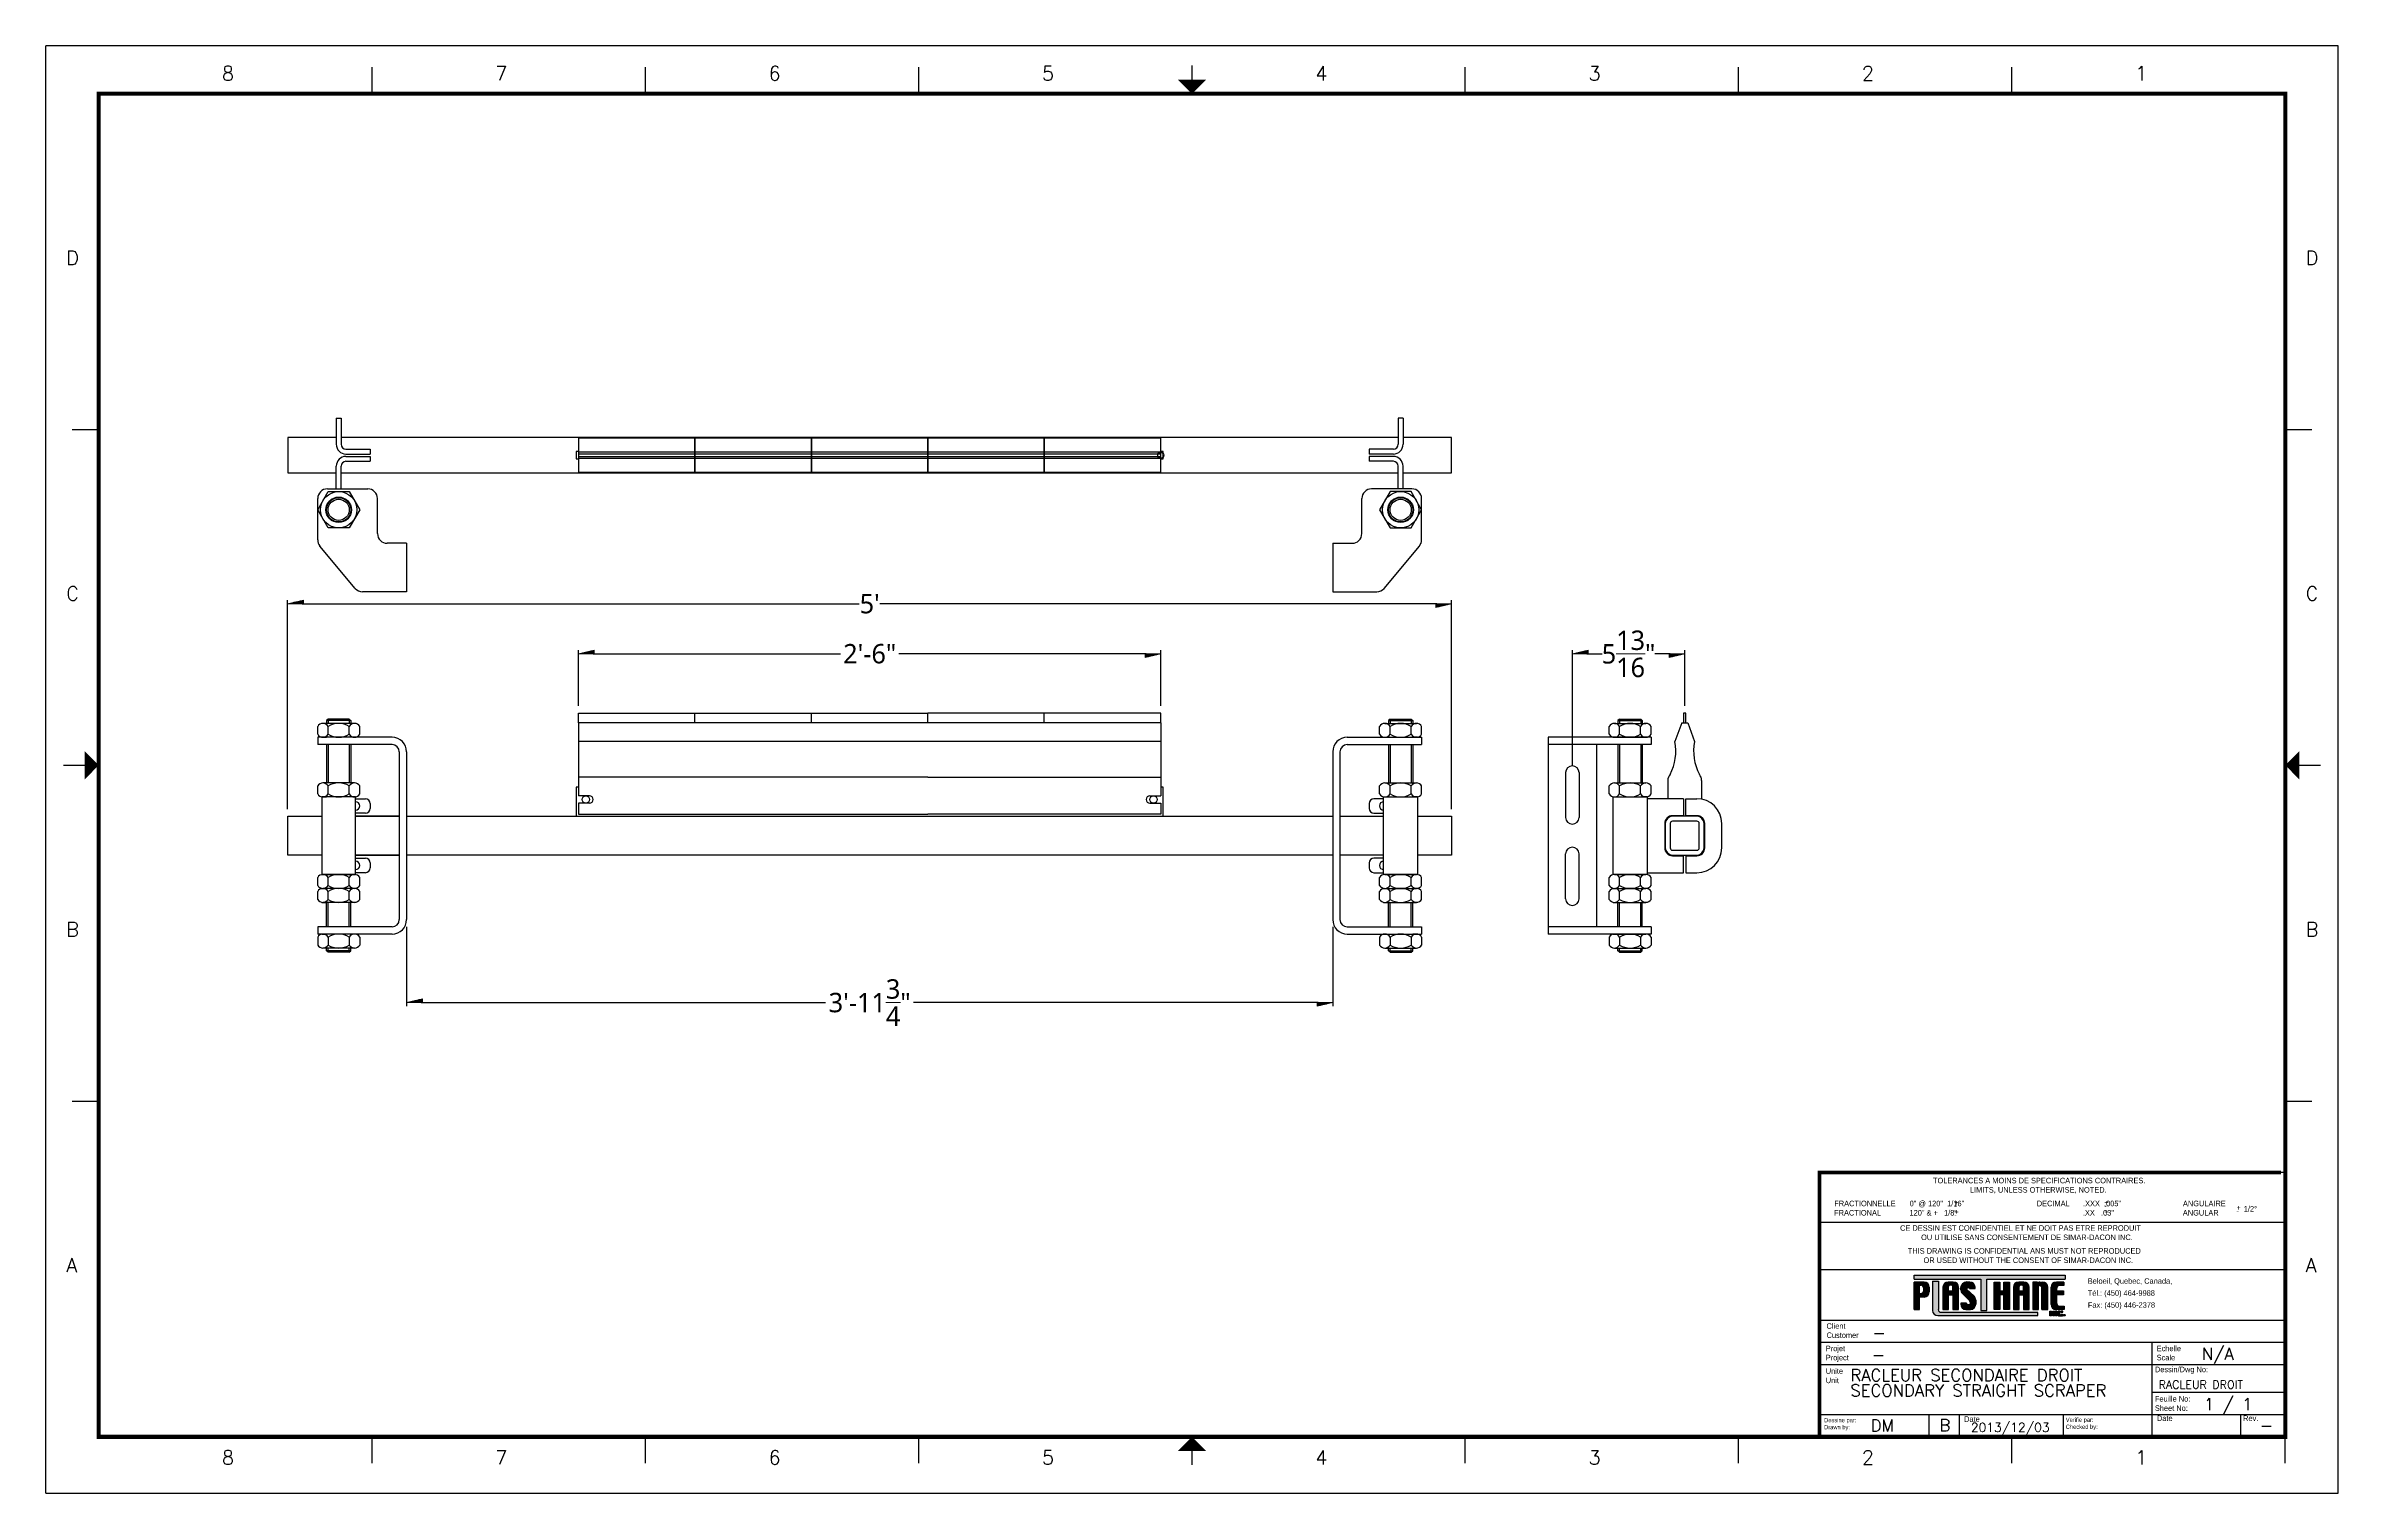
# Paper-space layout 'Layout1' of a CAD drawing. Extents: x 0 to 17, y 0 to 10.7.
# The model-space entities are those that its viewports show. They can reach past a viewport. Long polylines and large blocks are cut down to what shows.
import ezdxf

# ---------------------------------------------------------------- set-up
doc = ezdxf.new("R2010")
doc.units = 0
doc.header["$LTSCALE"] = 0.5
doc.header["$MEASUREMENT"] = 0
doc.linetypes.add('HIDDEN', pattern=[0.375, 0.25, -0.125])
doc.linetypes.add('HIDDEN2', pattern=[0.1875, 0.125, -0.0625])
doc.layers.get('0').update_dxf_attribs({"linetype": 'CONTINUOUS'})
doc.layers.get('DEFPOINTS').update_dxf_attribs({"linetype": 'CONTINUOUS'})
doc.layers.add('AM_5', color=3, linetype='CONTINUOUS', lineweight=15)
doc.layers.add('CARTOUCHE', color=2, linetype='CONTINUOUS')
doc.layers.add('VUES', color=7, linetype='CONTINUOUS')
doc.layers.get('VUES').off()
doc.styles.add('CARTOUCHE', font='ROMANS.SHX', dxfattribs={"height": 0.1})
doc.styles.add('CARTOUCHE_2', font='ROMANS.SHX', dxfattribs={"height": 0.075})
doc.styles.add('pamphlet', font='segoeui.ttf', dxfattribs={"height": 1})
doc.styles.add('ROMANS', font='romans.shx')
doc.styles.add('STD1_1', font='stylu.ttf', dxfattribs={"height": 1})
doc.dimstyles.new('PAMPHLET$0', dxfattribs={"dimtxt": 1, "dimasz": 1.5, "dimexe": 0.1875, "dimexo": 0.375, "dimgap": 0.09375, "dimtad": 0, "dimtih": 1, "dimtoh": 1, "dimdec": 4, "dimzin": 0, "dimdsep": 46, "dimlunit": 4, "dimtxsty": 'pamphlet', "dimblk1": 'BFL', "dimblk2": 'BFL', "dimsah": 1, "dimcen": -0.09375, "dimadec": 0, "dimazin": 0, "dimtfac": 1, "dimtdec": 4, "dimtofl": 0, "dimtmove": 0, "dimatfit": 1, "dimldrblk": 'BFL', "dimfxl": 0, "dimtolj": 1, "dimtzin": 0, "dimarcsym": 0})

# ---------------------------------------------------------------- blocks, each defined once
blk = doc.blocks.new('CADRE_FORMAT_B')
at = {"layer": 'CARTOUCHE'}
for p, q in [((0, 0), (0, 10.735)), ((17, 10.735), (0, 10.735)), ((17, 0), (17, 10.735)), ((2.419, 10.38), (2.419, 10.576)), ((4.446, 10.38), (4.446, 10.576)), ((6.473, 10.38), (6.473, 10.576)), ((8.5, 10.38), (8.5, 10.576)), ((8.5, 10.38), (8.5, 10.576)), ((10.527, 10.38), (10.527, 10.576)), ((12.554, 10.38), (12.554, 10.576)), ((14.581, 10.38), (14.581, 10.576)), ((0.196, 7.889), (0.392, 7.889)), ((16.608, 7.889), (16.804, 7.889)), ((0.131, 5.399), (0.392, 5.399)), ((0.196, 5.399), (0.392, 5.399)), ((16.608, 5.399), (16.869, 5.399)), ((16.608, 5.399), (16.804, 5.399)), ((0.196, 2.908), (0.392, 2.908)), ((16.608, 2.908), (16.804, 2.908)), ((2.419, 0.222), (2.419, 0.418)), ((4.446, 0.222), (4.446, 0.418)), ((6.473, 0.222), (6.473, 0.418)), ((8.5, 0.222), (8.5, 0.418)), ((8.5, 0.222), (8.5, 0.418)), ((10.527, 0.222), (10.527, 0.418)), ((12.554, 0.222), (12.554, 0.418)), ((14.581, 0.222), (14.581, 0.418)), ((16.608, 0.222), (16.608, 0.418)), ((0, 0), (17, 0))]:
    blk.add_line(p, q, dxfattribs=at)
at = {"layer": 'CARTOUCHE', "const_width": 0.0105}
for points in [[(8.5, 10.589), (8.5, 10.484)], [(0.183, 5.399), (0.288, 5.399)], [(16.681, 5.43), (16.681, 5.43)], [(8.5, 0.209), (8.5, 0.313)]]:
    blk.add_lwpolyline(points, dxfattribs=at)
at = {"layer": 'CARTOUCHE', "const_width": 0.0312}
blk.add_lwpolyline([(16.608, 10.38), (0.392, 10.38), (0.392, 0.418), (16.608, 0.418)], close=True, dxfattribs=at)
at = {"layer": 'CARTOUCHE'}
for points in [[(8.395, 10.484), (8.605, 10.484), (8.5, 10.38)], [(0.288, 5.294), (0.288, 5.503), (0.392, 5.399)], [(16.712, 5.294), (16.712, 5.503), (16.608, 5.399)], [(8.395, 0.313), (8.605, 0.313), (8.5, 0.418)]]:
    blk.add_solid(points, dxfattribs=at)
at = {"layer": 'CARTOUCHE', "style": 'ROMANS'}
for s, p in [('8', (1.306, 10.478)), ('7', (3.333, 10.478)), ('6', (5.36, 10.478)), ('5', (7.387, 10.478)), ('4', (9.414, 10.478)), ('3', (11.441, 10.478)), ('2', (13.468, 10.478)), ('1', (15.495, 10.478)), ('D', (0.151, 9.11)), ('D', (16.759, 9.11)), ('C', (0.151, 6.62)), ('C', (16.759, 6.62)), ('B', (0.151, 4.129)), ('B', (16.759, 4.129)), ('A', (0.151, 1.639)), ('A', (16.759, 1.639)), ('8', (1.306, 0.212)), ('7', (3.333, 0.212)), ('6', (5.36, 0.212)), ('5', (7.387, 0.212)), ('4', (9.414, 0.212)), ('3', (11.441, 0.212)), ('2', (13.468, 0.212)), ('1', (15.495, 0.212))]:
    blk.add_text(s, height=0.105, dxfattribs=at).set_placement(p)
blk = doc.blocks.new('DESCRIPTIONDELACARTOUCHEFORMATB')
at = {"layer": 'CARTOUCHE'}
for tag, p, height, style in [('CLIENT', (-2.075, 0.195), 0.0891, 'CARTOUCHE'), ('PROJET', (-2.08, 0.03), 0.0891, 'CARTOUCHE'), ('ÉCHELLE', (0.368, 0.035), 0.0891, 'CARTOUCHE'), ('DESCRIPTION1', (-2.238, -0.122), 0.0891, 'CARTOUCHE'), ('DESCRIPTION2', (-2.238, -0.236), 0.0891, 'CARTOUCHE'), ('#DESSIN', (0.048, -0.178), 0.0891, 'CARTOUCHE'), ('DESCRIPTION3', (-2.237, -0.349), 0.0891, 'CARTOUCHE'), ('#FEUILLE', (0.384, -0.338), 0.0891, 'CARTOUCHE'), ('DESSINÉ', (-2.088, -0.496), 0.0891, 'CARTOUCHE'), ('FORMAT', (-1.578, -0.494), 0.0891, 'CARTOUCHE'), ('DATECONCEPTION', (-1.345, -0.498), 0.0668, 'CARTOUCHE_2'), ('VÉRIFIÉ_PAR', (-0.305, -0.493), 0.0891, 'CARTOUCHE'), ('DATEVÉRIFICATION', (0.193, -0.493), 0.0891, 'CARTOUCHE'), ('RÉVISION', (0.798, -0.493), 0.0891, 'CARTOUCHE')]:
    blk.add_attdef(tag, p, '', height=height, dxfattribs=dict(at, style=style))
blk = doc.blocks.new('BFL')
for p, q in [((0, 0), (-1.08, -0.25)), ((0, 0), (-1.08, 0)), ((-1.08, 0), (-1.08, -0.25)), ((-0.14, -0.03), (-1.08, -0.03)), ((-0.28, -0.07), (-1.08, -0.06)), ((-0.42, -0.1), (-1.08, -0.1)), ((-0.57, -0.13), (-1.08, -0.13)), ((-0.71, -0.16), (-1.08, -0.16)), ((-0.85, -0.2), (-1.08, -0.2)), ((-0.99, -0.23), (-1.08, -0.23))]:
    blk.add_line(p, q)
blk = doc.blocks.new('*D8')
at = {"layer": 'AM_5', "color": 0, "lineweight": -2, "ltscale": 0.75, "transparency": 16777216}
for p, q in [((218.31, 94.44), (218.31, 100.37)), ((219.06, 100.18), (219.84, 100.18)), ((223.35, 100.18), (222.56, 100.18)), ((224.1, 97.5), (224.1, 100.37))]:
    blk.add_line(p, q, dxfattribs=at)
at = {"layer": 'DEFPOINTS', "color": 0, "ltscale": 0.75, "transparency": 16777216}
for p in [(224.1, 100.18), (224.1, 97.12), (218.31, 94.06)]:
    blk.add_point(p, dxfattribs=at)
at = {"layer": 'AM_5', "color": 0, "lineweight": -2, "ltscale": 0.75, "transparency": 16777216, "xscale": 0.75, "yscale": 0.75, "zscale": 0.75, "rotation": 180}
blk.add_blockref('BFL', (218.31, 100.18), dxfattribs=at)
at = {"layer": 'AM_5', "color": 0, "lineweight": -2, "ltscale": 0.75, "transparency": 16777216, "xscale": 0.75, "yscale": 0.75, "zscale": 0.75}
blk.add_blockref('BFL', (224.1, 100.18), dxfattribs=at)
at = {"layer": 'AM_5', "color": 0, "ltscale": 0.75, "transparency": 16777216, "insert": (221.2, 100.18), "char_height": 1, "attachment_point": 5, "style": 'pamphlet'}
blk.add_mtext('\\A1;5{\\H1.000000x;\\S13/16;}"', dxfattribs=at)
blk = doc.blocks.new('*D9')
at = {"layer": 'AM_5', "color": 0, "lineweight": -2, "ltscale": 0.75, "transparency": 16777216}
for p, q in [((167.1, 97.5), (167.1, 100.37)), ((167.85, 100.18), (180.59, 100.18)), ((196.35, 100.18), (183.61, 100.18)), ((197.1, 97.5), (197.1, 100.37))]:
    blk.add_line(p, q, dxfattribs=at)
at = {"layer": 'DEFPOINTS', "color": 0, "ltscale": 0.75, "transparency": 16777216}
for p in [(167.1, 100.18), (167.1, 97.12), (197.1, 97.12)]:
    blk.add_point(p, dxfattribs=at)
at = {"layer": 'AM_5', "color": 0, "lineweight": -2, "ltscale": 0.75, "transparency": 16777216, "xscale": 0.75, "yscale": 0.75, "zscale": 0.75, "rotation": 180}
blk.add_blockref('BFL', (167.1, 100.18), dxfattribs=at)
at = {"layer": 'AM_5', "color": 0, "lineweight": -2, "ltscale": 0.75, "transparency": 16777216, "xscale": 0.75, "yscale": 0.75, "zscale": 0.75}
blk.add_blockref('BFL', (197.1, 100.18), dxfattribs=at)
at = {"layer": 'AM_5', "color": 0, "ltscale": 0.75, "transparency": 16777216, "insert": (182.1, 100.18), "char_height": 1, "attachment_point": 5, "style": 'pamphlet'}
blk.add_mtext('\\A1;2\'-6"', dxfattribs=at)
blk = doc.blocks.new('*D10')
at = {"layer": 'AM_5', "color": 0, "lineweight": -2, "ltscale": 0.75, "transparency": 16777216}
for p, q in [((158.24, 86.11), (158.24, 82.03)), ((205.96, 86.11), (205.96, 82.03)), ((158.99, 82.21), (179.83, 82.21)), ((205.21, 82.21), (184.36, 82.21))]:
    blk.add_line(p, q, dxfattribs=at)
at = {"layer": 'DEFPOINTS', "color": 0, "ltscale": 0.75, "transparency": 16777216}
for p in [(158.24, 86.49), (205.96, 86.49), (205.96, 82.21)]:
    blk.add_point(p, dxfattribs=at)
at = {"layer": 'AM_5', "color": 0, "lineweight": -2, "ltscale": 0.75, "transparency": 16777216, "xscale": 0.75, "yscale": 0.75, "zscale": 0.75, "rotation": 180}
blk.add_blockref('BFL', (158.24, 82.21), dxfattribs=at)
at = {"layer": 'AM_5', "color": 0, "lineweight": -2, "ltscale": 0.75, "transparency": 16777216, "xscale": 0.75, "yscale": 0.75, "zscale": 0.75}
blk.add_blockref('BFL', (205.96, 82.21), dxfattribs=at)
at = {"layer": 'AM_5', "color": 0, "ltscale": 0.75, "transparency": 16777216, "insert": (182.1, 82.21), "char_height": 1, "attachment_point": 5, "style": 'pamphlet'}
blk.add_mtext('\\A1;3\'-11{\\H1.000000x;\\S3/4;}"', dxfattribs=at)
blk = doc.blocks.new('*D11')
at = {"layer": 'AM_5', "color": 0, "lineweight": -2, "ltscale": 0.75, "transparency": 16777216}
for p, q in [((152.11, 92.18), (152.11, 102.95)), ((152.86, 102.76), (181.56, 102.76)), ((211.33, 102.76), (182.63, 102.76)), ((212.08, 92.18), (212.08, 102.95))]:
    blk.add_line(p, q, dxfattribs=at)
at = {"layer": 'DEFPOINTS', "color": 0, "ltscale": 0.75, "transparency": 16777216}
for p in [(212.08, 102.76), (152.11, 91.81), (212.08, 91.81)]:
    blk.add_point(p, dxfattribs=at)
at = {"layer": 'AM_5', "color": 0, "lineweight": -2, "ltscale": 0.75, "transparency": 16777216, "xscale": 0.75, "yscale": 0.75, "zscale": 0.75, "rotation": 180}
blk.add_blockref('BFL', (152.11, 102.76), dxfattribs=at)
at = {"layer": 'AM_5', "color": 0, "lineweight": -2, "ltscale": 0.75, "transparency": 16777216, "xscale": 0.75, "yscale": 0.75, "zscale": 0.75}
blk.add_blockref('BFL', (212.08, 102.76), dxfattribs=at)
at = {"layer": 'AM_5', "color": 0, "ltscale": 0.75, "transparency": 16777216, "insert": (182.1, 102.76), "char_height": 1, "attachment_point": 5, "style": 'pamphlet'}
blk.add_mtext("\\A1;5'", dxfattribs=at)

msp = doc.modelspace()

# ---------------------------------------------------------------- linework, layer by layer
for p, q in [((154.61392, 112.32203), (154.86392, 112.32203)), ((154.61392, 112.32203), (154.61392, 110.97828)), ((154.86392, 112.32203), (154.86392, 110.97828)), ((209.58392, 112.32203), (209.33392, 112.32203)), ((209.33392, 112.32203), (209.33392, 110.97828)), ((209.58392, 112.32203), (209.58392, 110.97828)), ((152.11392, 111.32728), (152.11392, 109.50428)), ((154.61392, 111.32728), (152.11392, 111.32728)), ((209.33392, 111.32728), (154.86392, 111.32728)), ((173.09892, 111.29078), (167.09892, 111.29078)), ((167.09892, 111.29078), (167.09892, 109.54078)), ((173.09892, 109.54078), (173.09892, 111.29078)), ((179.09892, 111.29078), (173.09892, 111.29078)), ((173.09892, 111.29078), (173.09892, 109.54078)), ((179.09892, 109.54078), (179.09892, 111.29078)), ((185.09892, 111.29078), (179.09892, 111.29078)), ((179.09892, 111.29078), (179.09892, 109.54078)), ((185.09892, 109.54078), (185.09892, 111.29078)), ((191.09892, 111.29078), (185.09892, 111.29078)), ((185.09892, 111.29078), (185.09892, 109.54078)), ((197.09892, 111.29078), (191.09892, 111.29078)), ((191.09892, 111.29078), (191.09892, 109.54078)), ((191.09892, 109.54078), (191.09892, 111.29078)), ((197.09892, 109.54078), (197.09892, 111.29078)), ((212.08392, 111.32728), (209.58392, 111.32728)), ((212.08392, 109.50428), (212.08392, 111.32728)), ((154.61392, 108.68328), (154.61392, 109.85328)), ((154.86392, 108.68328), (154.86392, 109.85328)), ((155.11392, 110.72828), (156.36392, 110.72828)), ((155.11392, 110.47828), (156.36392, 110.47828)), ((155.11392, 110.35328), (156.36392, 110.35328)), ((155.11392, 110.10328), (156.36392, 110.10328)), ((156.36392, 110.72828), (156.36392, 110.47828)), ((156.36392, 110.35328), (156.36392, 110.10328)), ((166.97392, 110.60328), (166.97392, 110.22828)), ((167.09892, 110.60328), (166.97392, 110.60328)), ((166.97392, 110.22828), (167.09892, 110.22828)), ((197.22392, 110.60328), (197.09892, 110.60328)), ((197.09892, 110.22828), (197.22392, 110.22828)), ((197.22392, 110.22828), (197.22392, 110.60328)), ((209.08392, 110.72828), (207.83392, 110.72828)), ((207.83392, 110.72828), (207.83392, 110.47828)), ((209.08392, 110.47828), (207.83392, 110.47828)), ((209.08392, 110.35328), (207.83392, 110.35328)), ((207.83392, 110.35328), (207.83392, 110.10328)), ((209.08392, 110.10328), (207.83392, 110.10328)), ((209.33392, 108.68328), (209.33392, 109.85328)), ((209.58392, 108.68328), (209.58392, 109.85328)), ((152.11392, 109.50428), (154.61392, 109.50428)), ((154.15892, 108.68328), (156.23892, 108.68328)), ((154.86392, 109.50428), (209.33392, 109.50428)), ((167.09892, 109.54078), (173.09892, 109.54078)), ((173.09892, 109.54078), (179.09892, 109.54078)), ((179.09892, 109.54078), (185.09892, 109.54078)), ((185.09892, 109.54078), (191.09892, 109.54078)), ((191.09892, 109.54078), (197.09892, 109.54078)), ((210.03892, 108.68328), (207.95892, 108.68328)), ((209.58392, 109.50428), (212.08392, 109.50428)), ((153.65638, 107.60328), (154.19765, 108.54078)), ((154.19765, 106.66578), (153.65638, 107.60328)), ((153.65892, 106.05606), (153.65892, 108.18328)), ((154.19765, 108.54078), (155.28018, 108.54078)), ((155.28018, 108.54078), (155.82145, 107.60328)), ((155.82145, 107.60328), (155.28018, 106.66578)), ((156.73892, 106.37526), (156.73892, 108.18328)), ((207.45892, 106.37526), (207.45892, 108.18328)), ((208.91765, 108.54078), (208.37638, 107.60328)), ((208.37638, 107.60328), (208.91765, 106.66578)), ((210.00018, 108.54078), (208.91765, 108.54078)), ((210.54145, 107.60328), (210.00018, 108.54078)), ((210.00018, 106.66578), (210.54145, 107.60328)), ((210.53892, 106.05606), (210.53892, 108.18328)), ((155.28018, 106.66578), (154.19765, 106.66578)), ((208.91765, 106.66578), (210.00018, 106.66578)), ((155.58898, 103.55547), (153.77455, 105.73627)), ((158.23892, 105.87526), (157.23892, 105.87526)), ((158.23892, 105.87526), (158.23892, 103.37526)), ((205.95892, 105.87526), (205.95892, 103.37526)), ((205.95892, 105.87526), (206.95892, 105.87526)), ((208.60885, 103.55547), (210.42328, 105.73627)), ((158.23892, 103.37526), (155.97334, 103.37526)), ((205.95892, 103.37526), (208.22449, 103.37526)), ((167.09892, 97.12111), (173.09892, 97.12111)), ((167.09892, 96.62111), (167.09892, 97.12111)), ((173.09892, 96.62111), (173.09892, 97.12111)), ((173.09892, 97.12111), (179.09892, 97.12111)), ((173.09892, 96.62111), (173.09892, 97.12111)), ((179.09892, 96.62111), (179.09892, 97.12111)), ((179.09892, 97.12111), (185.09892, 97.12111)), ((179.09892, 96.62111), (179.09892, 97.12111)), ((185.09892, 96.62111), (185.09892, 97.12111)), ((191.09892, 97.12111), (185.09892, 97.12111)), ((185.09892, 96.62111), (185.09892, 97.12111)), ((191.09892, 96.62111), (191.09892, 97.12111)), ((191.09892, 96.62111), (191.09892, 97.12111)), ((197.09892, 97.12111), (191.09892, 97.12111)), ((197.09892, 96.62111), (197.09892, 97.12111)), ((224.15862, 97.12111), (224.03362, 97.12111)), ((224.03362, 97.12111), (224.03362, 96.62111)), ((224.15862, 96.62111), (224.15862, 97.12111)), ((153.65638, 96.03564), (153.65638, 96.44189)), ((157.48892, 95.87939), (153.65892, 95.87939)), ((153.65892, 95.87939), (153.65892, 95.50439)), ((153.86392, 95.87939), (154.11392, 95.87939)), ((155.55081, 96.59814), (153.92702, 96.59814)), ((155.55081, 95.87939), (153.92702, 95.87939)), ((154.19204, 96.81689), (154.11392, 96.73877)), ((154.11392, 96.73877), (154.11392, 96.59814)), ((155.36392, 96.73877), (154.11392, 96.73877)), ((155.28579, 96.81689), (154.19204, 96.81689)), ((154.19765, 96.03564), (154.19765, 96.44189)), ((155.28018, 96.03564), (155.28018, 96.44189)), ((155.28579, 96.81689), (155.36392, 96.73877)), ((155.36392, 96.73877), (155.36392, 96.59814)), ((155.61392, 95.87939), (155.36392, 95.87939)), ((155.82145, 96.03564), (155.82145, 96.44189)), ((197.09892, 96.62111), (167.09892, 96.62111)), ((167.09892, 96.62111), (167.09892, 92.86374)), ((197.09892, 96.62111), (197.09892, 92.86374)), ((206.70892, 95.87939), (210.53892, 95.87939)), ((208.37638, 96.03564), (208.37638, 96.44189)), ((208.58392, 95.87939), (208.83392, 95.87939)), ((208.64702, 96.59814), (210.27081, 96.59814)), ((208.64702, 95.87939), (210.27081, 95.87939)), ((208.91204, 96.81689), (208.83392, 96.73877)), ((208.83392, 96.73877), (208.83392, 96.59814)), ((208.83392, 96.73877), (210.08392, 96.73877)), ((208.91204, 96.81689), (210.00579, 96.81689)), ((208.91765, 96.03564), (208.91765, 96.44189)), ((210.00018, 96.03564), (210.00018, 96.44189)), ((210.00579, 96.81689), (210.08392, 96.73877)), ((210.08392, 96.73877), (210.08392, 96.59814)), ((210.33392, 95.87939), (210.08392, 95.87939)), ((210.53892, 95.87939), (210.53892, 95.50439)), ((210.54145, 96.03564), (210.54145, 96.44189)), ((222.36362, 95.87939), (217.0556, 95.87939)), ((217.0556, 95.87939), (217.0556, 85.73783)), ((220.20109, 96.03564), (220.20109, 96.44189)), ((220.40862, 95.87939), (220.65862, 95.87939)), ((220.47172, 96.59814), (222.09552, 96.59814)), ((220.47172, 95.87939), (222.09552, 95.87939)), ((220.73674, 96.81689), (220.65862, 96.73877)), ((220.65862, 96.73877), (220.65862, 96.59814)), ((220.65862, 96.73877), (221.90862, 96.73877)), ((220.73674, 96.81689), (221.83049, 96.81689)), ((220.74235, 96.03564), (220.74235, 96.44189)), ((221.82489, 96.03564), (221.82489, 96.44189)), ((221.83049, 96.81689), (221.90862, 96.73877)), ((221.90862, 96.73877), (221.90862, 96.59814)), ((222.15862, 95.87939), (221.90862, 95.87939)), ((222.36362, 95.87939), (222.36362, 95.50439)), ((222.36615, 96.03564), (222.36615, 96.44189)), ((223.93972, 96.62111), (223.58755, 95.65724)), ((223.93972, 96.62111), (224.25252, 96.62111)), ((224.25252, 96.62111), (224.60469, 95.65724)), ((157.48892, 95.50439), (153.65892, 95.50439)), ((154.11392, 95.50439), (154.11392, 93.52736)), ((155.36392, 95.50439), (155.36392, 93.52736)), ((157.86392, 95.12939), (157.86392, 86.48783)), ((158.23892, 95.12939), (158.23892, 86.48783)), ((197.09892, 95.65724), (167.09892, 95.65724)), ((205.95892, 95.12939), (205.95892, 86.48783)), ((206.33392, 95.12939), (206.33392, 86.48783)), ((206.70892, 95.50439), (210.53892, 95.50439)), ((208.83392, 95.50439), (208.83392, 93.52736)), ((210.08392, 95.50439), (210.08392, 93.52736)), ((222.36362, 95.50439), (217.0556, 95.50439)), ((219.5556, 95.50439), (219.5556, 86.11283)), ((220.65862, 95.50439), (220.65862, 93.52736)), ((221.90862, 95.50439), (221.90862, 93.52736)), ((153.65638, 92.96486), (153.65638, 93.37111)), ((155.55081, 93.52736), (153.92702, 93.52736)), ((154.19765, 92.96486), (154.19765, 93.37111)), ((155.28018, 92.96486), (155.28018, 93.37111)), ((155.82145, 92.96486), (155.82145, 93.37111)), ((173.09892, 93.81878), (167.09892, 93.81878)), ((179.09892, 93.81878), (173.09892, 93.81878)), ((185.09892, 93.81878), (179.09892, 93.81878)), ((185.09892, 93.81878), (191.09892, 93.81878)), ((191.09892, 93.81878), (197.09892, 93.81878)), ((208.37638, 92.96486), (208.37638, 93.37111)), ((208.64702, 93.52736), (210.27081, 93.52736)), ((208.91765, 92.96486), (208.91765, 93.37111)), ((210.00018, 92.96486), (210.00018, 93.37111)), ((210.54145, 92.96486), (210.54145, 93.37111)), ((217.96185, 94.06042), (217.96185, 91.74792)), ((218.64935, 94.06042), (218.64935, 91.74792)), ((220.20109, 92.96486), (220.20109, 93.37111)), ((220.47172, 93.52736), (222.09552, 93.52736)), ((220.74235, 92.96486), (220.74235, 93.37111)), ((221.82489, 92.96486), (221.82489, 93.37111)), ((222.36615, 92.96486), (222.36615, 93.37111)), ((223.22606, 93.6492), (223.22606, 92.71486)), ((224.96618, 93.6492), (224.96618, 92.6912)), ((153.86392, 92.80861), (154.11392, 92.80861)), ((155.61392, 92.80861), (153.86392, 92.80861)), ((153.86392, 92.80861), (153.86392, 88.80861)), ((155.55081, 92.80861), (153.92702, 92.80861)), ((155.61392, 92.80861), (155.36392, 92.80861)), ((155.61392, 88.80861), (155.61392, 92.80861)), ((155.61392, 92.71486), (156.11392, 92.71486)), ((156.36392, 92.46486), (156.36392, 92.21486)), ((167.66142, 92.86374), (167.09892, 92.86374)), ((167.66142, 92.48874), (167.09892, 92.48874)), ((167.09892, 92.48874), (167.09892, 91.92624)), ((196.53642, 92.86374), (197.09892, 92.86374)), ((196.53642, 92.48874), (197.09892, 92.48874)), ((197.09892, 92.48874), (197.09892, 91.92624)), ((207.83392, 92.46486), (207.83392, 92.21486)), ((208.58392, 92.71486), (208.08392, 92.71486)), ((208.58392, 88.80861), (208.58392, 92.80861)), ((208.58392, 92.80861), (210.33392, 92.80861)), ((208.58392, 92.80861), (208.83392, 92.80861)), ((208.64702, 92.80861), (210.27081, 92.80861)), ((210.33392, 92.80861), (210.08392, 92.80861)), ((210.33392, 92.80861), (210.33392, 88.80861)), ((220.40862, 92.80861), (220.65862, 92.80861)), ((220.47172, 92.80861), (222.09552, 92.80861)), ((222.15862, 92.80861), (221.90862, 92.80861)), ((224.03362, 92.71486), (222.15862, 92.71486)), ((224.03362, 92.71486), (224.03362, 91.83986)), ((224.15862, 91.83986), (224.15862, 92.71486)), ((224.15862, 92.71486), (224.72112, 92.71486)), ((156.11392, 91.96486), (155.61392, 91.96486)), ((167.09892, 91.92624), (173.09892, 91.92624)), ((173.09892, 91.92624), (179.09892, 91.92624)), ((179.09892, 91.92624), (185.09892, 91.92624)), ((191.09892, 91.92624), (185.09892, 91.92624)), ((197.09892, 91.92624), (191.09892, 91.92624)), ((208.08392, 91.96486), (208.58392, 91.96486)), ((223.06487, 91.43361), (223.06487, 90.18361)), ((223.09612, 91.43361), (223.09612, 90.18361)), ((223.34612, 91.43361), (223.34612, 90.18361)), ((224.03362, 91.83986), (223.47112, 91.83986)), ((224.72112, 91.80861), (223.47112, 91.80861)), ((224.72112, 91.55861), (223.47112, 91.55861)), ((224.72112, 91.83986), (224.15862, 91.83986)), ((224.84612, 90.18361), (224.84612, 91.43361)), ((225.09612, 90.18361), (225.09612, 91.43361)), ((225.12737, 90.18361), (225.12737, 91.43361)), ((226.00237, 90.18361), (226.00237, 91.43361)), ((217.96185, 87.5568), (217.96185, 89.8693)), ((218.64935, 87.5568), (218.64935, 89.8693)), ((223.47112, 90.05861), (224.72112, 90.05861)), ((223.47112, 89.80861), (224.72112, 89.80861)), ((223.47112, 89.77736), (224.03362, 89.77736)), ((224.03362, 88.90236), (224.03362, 89.77736)), ((224.15862, 89.77736), (224.15862, 88.90236)), ((224.15862, 89.77736), (224.72112, 89.77736)), ((153.65638, 88.24611), (153.65638, 88.65236)), ((153.86392, 88.80861), (155.61392, 88.80861)), ((155.55081, 88.80861), (153.92702, 88.80861)), ((154.19765, 88.24611), (154.19765, 88.65236)), ((155.28018, 88.24611), (155.28018, 88.65236)), ((155.61392, 89.65236), (156.11392, 89.65236)), ((156.11392, 88.90236), (155.61392, 88.90236)), ((155.82145, 88.24611), (155.82145, 88.65236)), ((156.36392, 89.40236), (156.36392, 89.15236)), ((207.83392, 89.40236), (207.83392, 89.15236)), ((208.58392, 89.65236), (208.08392, 89.65236)), ((208.08392, 88.90236), (208.58392, 88.90236)), ((208.37638, 88.24611), (208.37638, 88.65236)), ((210.33392, 88.80861), (208.58392, 88.80861)), ((208.64702, 88.80861), (210.27081, 88.80861)), ((208.91765, 88.24611), (208.91765, 88.65236)), ((210.00018, 88.24611), (210.00018, 88.65236)), ((210.54145, 88.24611), (210.54145, 88.65236)), ((220.20109, 88.24611), (220.20109, 88.65236)), ((222.09552, 88.80861), (220.47172, 88.80861)), ((220.47172, 88.80861), (222.09552, 88.80861)), ((220.74235, 88.24611), (220.74235, 88.65236)), ((221.82489, 88.24611), (221.82489, 88.65236)), ((222.15862, 88.90236), (224.03362, 88.90236)), ((222.36615, 88.24611), (222.36615, 88.65236)), ((224.15862, 88.90236), (224.72112, 88.90236)), ((153.65638, 87.52736), (153.65638, 87.93361)), ((153.86392, 88.08986), (154.11392, 88.08986)), ((155.55081, 88.08986), (153.92702, 88.08986)), ((155.55081, 88.08986), (153.92702, 88.08986)), ((154.19765, 87.52736), (154.19765, 87.93361)), ((155.28018, 87.52736), (155.28018, 87.93361)), ((155.61392, 88.08986), (155.36392, 88.08986)), ((155.82145, 87.52736), (155.82145, 87.93361)), ((208.37638, 87.52736), (208.37638, 87.93361)), ((208.58392, 88.08986), (208.83392, 88.08986)), ((208.64702, 88.08986), (210.27081, 88.08986)), ((208.64702, 88.08986), (210.27081, 88.08986)), ((208.91765, 87.52736), (208.91765, 87.93361)), ((210.00018, 87.52736), (210.00018, 87.93361)), ((210.33392, 88.08986), (210.08392, 88.08986)), ((210.54145, 87.52736), (210.54145, 87.93361)), ((220.20109, 87.52736), (220.20109, 87.93361)), ((220.40862, 88.08986), (220.65862, 88.08986)), ((220.47172, 88.08986), (222.09552, 88.08986)), ((220.47172, 88.08986), (222.09552, 88.08986)), ((220.74235, 87.52736), (220.74235, 87.93361)), ((221.82489, 87.52736), (221.82489, 87.93361)), ((222.15862, 88.08986), (221.90862, 88.08986)), ((222.36615, 87.52736), (222.36615, 87.93361)), ((153.86392, 87.37111), (154.11392, 87.37111)), ((155.55081, 87.37111), (153.92702, 87.37111)), ((154.11392, 86.11283), (154.11392, 87.37111)), ((155.36392, 86.11283), (155.36392, 87.37111)), ((155.61392, 87.37111), (155.36392, 87.37111)), ((208.58392, 87.37111), (208.83392, 87.37111)), ((208.64702, 87.37111), (210.27081, 87.37111)), ((208.83392, 86.11283), (208.83392, 87.37111)), ((210.33392, 87.37111), (210.08392, 87.37111)), ((210.08392, 86.11283), (210.08392, 87.37111)), ((220.40862, 87.37111), (220.65862, 87.37111)), ((220.47172, 87.37111), (222.09552, 87.37111)), ((220.65862, 86.11283), (220.65862, 87.37111)), ((222.15862, 87.37111), (221.90862, 87.37111)), ((221.90862, 86.11283), (221.90862, 87.37111)), ((153.65638, 85.58158), (153.65638, 85.17533)), ((157.48892, 86.11283), (153.65892, 86.11283)), ((153.65892, 86.11283), (153.65892, 85.73783)), ((157.48892, 85.73783), (153.65892, 85.73783)), ((153.86392, 85.73783), (154.11392, 85.73783)), ((155.55081, 85.73783), (153.92702, 85.73783)), ((154.19765, 85.58158), (154.19765, 85.17533)), ((155.28018, 85.58158), (155.28018, 85.17533)), ((155.61392, 85.73783), (155.36392, 85.73783)), ((155.36392, 84.87845), (155.36392, 85.08113)), ((155.82145, 85.58158), (155.82145, 85.17533)), ((206.70892, 86.11283), (210.53892, 86.11283)), ((206.70892, 85.73783), (210.53892, 85.73783)), ((208.37638, 85.58158), (208.37638, 85.17533)), ((208.58392, 85.73783), (208.83392, 85.73783)), ((208.64702, 85.73783), (210.27081, 85.73783)), ((208.83392, 84.87845), (208.83392, 85.08113)), ((208.91765, 85.58158), (208.91765, 85.17533)), ((210.00018, 85.58158), (210.00018, 85.17533)), ((210.33392, 85.73783), (210.08392, 85.73783)), ((210.53892, 86.11283), (210.53892, 85.73783)), ((210.54145, 85.58158), (210.54145, 85.17533)), ((222.36362, 86.11283), (217.0556, 86.11283)), ((222.36362, 85.73783), (217.0556, 85.73783)), ((220.20109, 85.58158), (220.20109, 85.17533)), ((220.40862, 85.73783), (220.65862, 85.73783)), ((220.47172, 85.73783), (222.09552, 85.73783)), ((220.74235, 85.58158), (220.74235, 85.17533)), ((221.82489, 85.58158), (221.82489, 85.17533)), ((222.15862, 85.73783), (221.90862, 85.73783)), ((222.36362, 86.11283), (222.36362, 85.73783)), ((222.36615, 85.58158), (222.36615, 85.17533)), ((155.55081, 85.01908), (153.92702, 85.01908)), ((154.11392, 84.87845), (154.11392, 85.01908)), ((155.36392, 84.87845), (154.11392, 84.87845)), ((154.19204, 84.80033), (154.11392, 84.87845)), ((155.28579, 84.80033), (154.19204, 84.80033)), ((155.28579, 84.80033), (155.36392, 84.87845)), ((208.64702, 85.01908), (210.27081, 85.01908)), ((208.83392, 84.87845), (210.08392, 84.87845)), ((208.91204, 84.80033), (208.83392, 84.87845)), ((208.91204, 84.80033), (210.00579, 84.80033)), ((210.00579, 84.80033), (210.08392, 84.87845)), ((210.08392, 84.87845), (210.08392, 85.01908)), ((220.47172, 85.01908), (222.09552, 85.01908)), ((220.65862, 84.87845), (220.65862, 85.01908)), ((220.65862, 84.87845), (221.90862, 84.87845)), ((220.73674, 84.80033), (220.65862, 84.87845)), ((220.73674, 84.80033), (221.83049, 84.80033)), ((221.83049, 84.80033), (221.90862, 84.87845)), ((221.90862, 84.87845), (221.90862, 85.01908))]:
    msp.add_line(p, q)
at = {"linetype": 'HIDDEN'}
for p, q in [((152.11392, 111.10328), (152.11392, 109.72828)), ((212.08392, 109.72828), (212.08392, 111.10328))]:
    msp.add_line(p, q, dxfattribs=at)
at = {"linetype": 'HIDDEN2'}
for p, q in [((154.19204, 96.81689), (154.19204, 96.59814)), ((155.28579, 96.81689), (155.28579, 96.59814)), ((208.91204, 96.81689), (208.91204, 96.59814)), ((210.00579, 96.81689), (210.00579, 96.59814)), ((220.73674, 96.81689), (220.73674, 96.59814)), ((221.83049, 96.81689), (221.83049, 96.59814)), ((154.19204, 95.50439), (154.19204, 93.52736)), ((155.28579, 95.50439), (155.28579, 93.52736)), ((208.91204, 95.50439), (208.91204, 93.52736)), ((210.00579, 95.50439), (210.00579, 93.52736)), ((220.73674, 95.50439), (220.73674, 93.52736)), ((221.83049, 95.50439), (221.83049, 93.52736)), ((154.19204, 86.11283), (154.19204, 87.37111)), ((155.28579, 86.11283), (155.28579, 87.37111)), ((208.91204, 86.11283), (208.91204, 87.37111)), ((210.00579, 86.11283), (210.00579, 87.37111)), ((220.73674, 86.11283), (220.73674, 87.37111)), ((221.83049, 86.11283), (221.83049, 87.37111)), ((154.19204, 84.80033), (154.19204, 85.01908)), ((155.28579, 84.80033), (155.28579, 85.01908)), ((208.91204, 84.80033), (208.91204, 85.01908)), ((210.00579, 84.80033), (210.00579, 85.01908)), ((220.73674, 84.80033), (220.73674, 85.01908)), ((221.83049, 84.80033), (221.83049, 85.01908))]:
    msp.add_line(p, q, dxfattribs=at)
for points in [[(197.09892, 110.57203), (167.09892, 110.57203), (167.09892, 110.25953), (197.09892, 110.25953)], [(197.09892, 110.47828), (167.09892, 110.47828), (167.09892, 110.35328), (197.09892, 110.35328)], [(222.15862, 88.80861), (220.40862, 88.80861), (220.40862, 92.80861), (222.15862, 92.80861)]]:
    msp.add_lwpolyline(points, close=True)
for points in [[(167.09892, 93.30861), (166.97392, 93.30861), (166.97392, 91.80861), (197.22392, 91.80861), (197.22392, 93.30861), (197.09892, 93.30861)], [(153.86392, 89.80861), (152.11392, 89.80861), (152.11392, 91.80861), (153.86392, 91.80861)], [(157.86392, 91.80861), (155.61392, 91.80861)], [(155.61392, 91.80861), (157.86392, 91.80861)], [(158.23892, 91.80861), (205.95892, 91.80861)], [(206.33392, 91.80861), (208.58392, 91.80861)], [(210.33392, 91.80861), (212.08392, 91.80861), (212.08392, 89.80861), (210.33392, 89.80861)], [(155.61392, 89.80861), (157.86392, 89.80861)], [(157.86392, 89.80861), (155.61392, 89.80861)], [(205.95892, 89.80861), (158.23892, 89.80861)], [(208.58392, 89.80861), (206.33392, 89.80861)]]:
    msp.add_lwpolyline(points)
for centre, radius in [((197.09892, 110.41578), 0.15625), ((154.73892, 107.60328), 0.9375), ((154.73892, 107.60328), 0.65625), ((154.73892, 107.60328), 0.54688), ((209.45892, 107.60328), 0.9375), ((209.45892, 107.60328), 0.65625), ((209.45892, 107.60328), 0.54688), ((167.47392, 92.67624), 0.1875), ((196.72392, 92.67624), 0.1875)]:
    msp.add_circle(centre, radius)
at = {"linetype": 'HIDDEN'}
for centre in [(154.73892, 107.60328), (209.45892, 107.60328)]:
    msp.add_circle(centre, 0.625, dxfattribs=at)
for centre, radius, start, end in [((155.11392, 110.97828), 0.5, 180, 270), ((155.11392, 109.85328), 0.5, 90, 180), ((155.11392, 110.97828), 0.25, 180, 270), ((155.11392, 109.85328), 0.25, 90, 180), ((209.08392, 110.97828), 0.25, 270, 0), ((209.08392, 110.97828), 0.5, 270, 0), ((209.08392, 109.85328), 0.5, 0, 90), ((209.08392, 109.85328), 0.25, 0, 90), ((154.15892, 108.18328), 0.5, 90, 180), ((156.23892, 108.18328), 0.5, 0, 90), ((207.95892, 108.18328), 0.5, 90, 180), ((210.03892, 108.18328), 0.5, 0, 90), ((157.23892, 106.37526), 0.5, 180, 270), ((206.95892, 106.37526), 0.5, 270, 0), ((154.15892, 106.05606), 0.5, 180, 219.7604563), ((210.03892, 106.05606), 0.5, 320.2395437, 0), ((155.97334, 103.87526), 0.5, 219.7604563, 270), ((208.22449, 103.87526), 0.5, 270, 320.2395437), ((153.92702, 96.28564), 0.3125, 30, 150), ((153.92702, 96.19189), 0.3125, 210, 330), ((154.73892, 95.58252), 1.01562, 57.7957725, 122.2042275), ((154.73892, 96.89502), 1.01562, 237.7957725, 302.2042275), ((155.55081, 96.28564), 0.3125, 30, 150), ((155.55081, 96.19189), 0.3125, 210, 330), ((157.48892, 95.12939), 0.75, 0, 90), ((206.70892, 95.12939), 0.75, 90, 180), ((208.64702, 96.28564), 0.3125, 30, 150), ((208.64702, 96.19189), 0.3125, 210, 330), ((209.45892, 95.58252), 1.01562, 57.7957725, 122.2042275), ((209.45892, 96.89502), 1.01562, 237.7957725, 302.2042275), ((210.27081, 96.28564), 0.3125, 30, 150), ((210.27081, 96.19189), 0.3125, 210, 330), ((220.47172, 96.28564), 0.3125, 30, 150), ((220.47172, 96.19189), 0.3125, 210, 330), ((221.28362, 95.58252), 1.01562, 57.7957725, 122.2042275), ((221.28362, 96.89502), 1.01562, 237.7957725, 302.2042275), ((222.09552, 96.28564), 0.3125, 30, 150), ((222.09552, 96.19189), 0.3125, 210, 330), ((157.48892, 95.12939), 0.375, 0, 90), ((206.70892, 95.12939), 0.375, 90, 180), ((221.09102, 95.15907), 2.54575, 332.1110101, 11.2849219), ((227.10122, 95.15907), 2.54575, 168.7150781, 207.8889899), ((153.92702, 93.21486), 0.3125, 30, 150), ((154.73892, 92.51173), 1.01562, 57.7957725, 122.2042275), ((155.55081, 93.21486), 0.3125, 30, 150), ((208.64702, 93.21486), 0.3125, 30, 150), ((209.45892, 92.51173), 1.01562, 57.7957725, 122.2042275), ((210.27081, 93.21486), 0.3125, 30, 150), ((218.3056, 94.06042), 0.34375, 0, 180), ((220.47172, 93.21486), 0.3125, 30, 150), ((221.28362, 92.51173), 1.01562, 57.7957725, 122.2042275), ((222.09552, 93.21486), 0.3125, 30, 150), ((223.72606, 93.6492), 0.5, 140.3468451, 180), ((224.46618, 93.6492), 0.5, 0, 39.6531549), ((153.92702, 93.12111), 0.3125, 210, 330), ((154.73892, 93.82423), 1.01562, 237.7957725, 302.2042275), ((155.55081, 93.12111), 0.3125, 210, 330), ((155.61392, 92.33986), 0.21875, 270, 90), ((156.11392, 92.46486), 0.25, 0, 90), ((156.11392, 92.21486), 0.25, 270, 0), ((167.66142, 92.67624), 0.1875, 270, 90), ((196.53642, 92.67624), 0.1875, 90, 270), ((208.08392, 92.46486), 0.25, 90, 180), ((208.08392, 92.21486), 0.25, 180, 270), ((208.58392, 92.33986), 0.21875, 90, 270), ((208.64702, 93.12111), 0.3125, 210, 330), ((209.45892, 93.82423), 1.01562, 237.7957725, 302.2042275), ((210.27081, 93.12111), 0.3125, 210, 330), ((220.47172, 93.12111), 0.3125, 210, 330), ((221.28362, 93.82423), 1.01562, 237.7957725, 302.2042275), ((222.09552, 93.12111), 0.3125, 210, 330), ((224.72112, 91.43361), 1.28125, 0, 90), ((218.3056, 91.74792), 0.34375, 180, 0), ((223.47112, 91.43361), 0.40625, 90, 180), ((223.47112, 91.43361), 0.375, 90, 180), ((223.47112, 91.43361), 0.125, 90, 180), ((224.72112, 91.43361), 0.40625, 0, 90), ((224.72112, 91.43361), 0.375, 0, 90), ((224.72112, 91.43361), 0.125, 0, 90), ((218.3056, 89.8693), 0.34375, 0, 180), ((223.47112, 90.18361), 0.40625, 180, 270), ((223.47112, 90.18361), 0.375, 180, 270), ((223.47112, 90.18361), 0.125, 180, 270), ((224.72112, 90.18361), 1.28125, 270, 0), ((224.72112, 90.18361), 0.40625, 270, 0), ((224.72112, 90.18361), 0.125, 270, 0), ((224.72112, 90.18361), 0.375, 270, 0), ((153.92702, 88.49611), 0.3125, 30, 150), ((154.73892, 87.79298), 1.01562, 57.7957725, 122.2042275), ((155.55081, 88.49611), 0.3125, 30, 150), ((155.61392, 89.27736), 0.21875, 270, 90), ((156.11392, 89.40236), 0.25, 0, 90), ((156.11392, 89.15236), 0.25, 270, 0), ((208.08392, 89.40236), 0.25, 90, 180), ((208.08392, 89.15236), 0.25, 180, 270), ((208.58392, 89.27736), 0.21875, 90, 270), ((208.64702, 88.49611), 0.3125, 30, 150), ((209.45892, 87.79298), 1.01562, 57.7957725, 122.2042275), ((210.27081, 88.49611), 0.3125, 30, 150), ((220.47172, 88.49611), 0.3125, 30, 150), ((221.28362, 87.79298), 1.01562, 57.7957725, 122.2042275), ((222.09552, 88.49611), 0.3125, 30, 150), ((153.92702, 88.40236), 0.3125, 210, 330), ((153.92702, 87.77736), 0.3125, 30, 150), ((153.92702, 87.68361), 0.3125, 210, 330), ((154.73892, 89.10548), 1.01562, 237.7957725, 302.2042275), ((154.73892, 87.07423), 1.01562, 57.7957725, 122.2042275), ((154.73892, 88.38673), 1.01562, 237.7957725, 302.2042275), ((155.55081, 88.40236), 0.3125, 210, 330), ((155.55081, 87.77736), 0.3125, 30, 150), ((155.55081, 87.68361), 0.3125, 210, 330), ((208.64702, 88.40236), 0.3125, 210, 330), ((208.64702, 87.77736), 0.3125, 30, 150), ((208.64702, 87.68361), 0.3125, 210, 330), ((209.45892, 89.10548), 1.01562, 237.7957725, 302.2042275), ((209.45892, 87.07423), 1.01562, 57.7957725, 122.2042275), ((209.45892, 88.38673), 1.01562, 237.7957725, 302.2042275), ((210.27081, 88.40236), 0.3125, 210, 330), ((210.27081, 87.77736), 0.3125, 30, 150), ((210.27081, 87.68361), 0.3125, 210, 330), ((218.3056, 87.5568), 0.34375, 180, 0), ((220.47172, 88.40236), 0.3125, 210, 330), ((220.47172, 87.77736), 0.3125, 30, 150), ((220.47172, 87.68361), 0.3125, 210, 330), ((221.28362, 89.10548), 1.01562, 237.7957725, 302.2042275), ((221.28362, 87.07423), 1.01562, 57.7957725, 122.2042275), ((221.28362, 88.38673), 1.01562, 237.7957725, 302.2042275), ((222.09552, 88.40236), 0.3125, 210, 330), ((222.09552, 87.77736), 0.3125, 30, 150), ((222.09552, 87.68361), 0.3125, 210, 330), ((157.48892, 86.48783), 0.375, 270, 0), ((157.48892, 86.48783), 0.75, 270, 0), ((206.70892, 86.48783), 0.75, 180, 270), ((206.70892, 86.48783), 0.375, 180, 270), ((153.92702, 85.42533), 0.3125, 30, 150), ((153.92702, 85.33158), 0.3125, 210, 330), ((154.73892, 84.7222), 1.01562, 57.7957725, 122.2042275), ((154.73892, 86.0347), 1.01562, 237.7957725, 302.2042275), ((155.55081, 85.42533), 0.3125, 30, 150), ((155.55081, 85.33158), 0.3125, 210, 330), ((208.64702, 85.42533), 0.3125, 30, 150), ((208.64702, 85.33158), 0.3125, 210, 330), ((209.45892, 84.7222), 1.01562, 57.7957725, 122.2042275), ((209.45892, 86.0347), 1.01562, 237.7957725, 302.2042275), ((210.27081, 85.42533), 0.3125, 30, 150), ((210.27081, 85.33158), 0.3125, 210, 330), ((220.47172, 85.42533), 0.3125, 30, 150), ((220.47172, 85.33158), 0.3125, 210, 330), ((221.28362, 84.7222), 1.01562, 57.7957725, 122.2042275), ((221.28362, 86.0347), 1.01562, 237.7957725, 302.2042275), ((222.09552, 85.42533), 0.3125, 30, 150), ((222.09552, 85.33158), 0.3125, 210, 330)]:
    msp.add_arc(centre, radius, start, end)

# ---------------------------------------------------------------- dimensions: what is measured, and where the dimension line sits
at = {"layer": 'AM_5', "color": 0, "ltscale": 0.75}
for base, p1, p2, picture, middle in [((212.08392, 102.76323), (152.11392, 91.80861), (212.08392, 91.80861), '*D11', (182.09892, 102.76323)), ((167.09892, 100.18257), (197.09892, 97.12111), (167.09892, 97.12111), '*D9', (182.09892, 100.18257)), ((224.09612, 100.18257), (218.3056, 94.06042), (224.09612, 97.12111), '*D8', (221.20086, 100.18257))]:
    dim = msp.add_linear_dim(base=base, p1=p1, p2=p2, dimstyle='PAMPHLET$0', override={"dimasz": 0.75}, dxfattribs=at)
    dim.commit()
    dim.dimension.update_dxf_attribs({"geometry": picture, "text_midpoint": middle})
dim = msp.add_linear_dim(base=(205.95892, 82.21408), p1=(158.23892, 86.48783), p2=(205.95892, 86.48783), angle=0, dimstyle='PAMPHLET$0', override={"dimasz": 0.75}, dxfattribs=at)
dim.commit()
dim.dimension.update_dxf_attribs({"geometry": '*D10', "text_midpoint": (182.09892, 82.21408)})

psp = doc.layouts.get("Layout1")

# ---------------------------------------------------------------- hatches: boundary and pattern name
for points in [[(13.856, 1.587), (14.351, 1.587), (14.351, 1.356), (14.395, 1.356), (14.395, 1.587), (14.975, 1.587), (14.975, 1.618), (13.856, 1.618)], [(14.491, 1.361), (14.491, 1.472), (14.521, 1.472), (14.521, 1.361), (14.563, 1.361), (14.563, 1.566), (14.521, 1.566), (14.521, 1.5), (14.491, 1.5), (14.491, 1.566), (14.449, 1.566), (14.449, 1.361)]]:
    psp.add_hatch(color=2).paths.add_polyline_path(points)
h = psp.add_hatch(color=2)
edge = h.paths.add_edge_path()
edge.add_arc((13.929, 1.527), 0.0391, 0, 90)
edge.add_line((13.929, 1.566), (13.856, 1.566))
edge.add_line((13.856, 1.566), (13.856, 1.362))
edge.add_line((13.856, 1.362), (13.895, 1.362))
edge.add_line((13.895, 1.362), (13.895, 1.455))
edge.add_line((13.895, 1.455), (13.929, 1.455))
edge.add_arc((13.929, 1.494), 0.0391, 270, 360)
edge.add_line((13.968, 1.494), (13.968, 1.527))
edge = h.paths.add_edge_path(flags=16)
edge.add_line((13.895, 1.48), (13.895, 1.542))
edge.add_line((13.895, 1.542), (13.905, 1.542))
edge.add_arc((13.905, 1.52), 0.0215, 0, 90, ccw=False)
edge.add_line((13.926, 1.52), (13.926, 1.502))
edge.add_arc((13.905, 1.502), 0.0215, -90, 0, ccw=False)
edge.add_line((13.905, 1.48), (13.895, 1.48))
h = psp.add_hatch(color=2)
edge = h.paths.add_edge_path()
edge.add_line((14.774, 1.341), (14.054, 1.341))
edge.add_arc((14.054, 1.361), 0.0195, 180, 270, ccw=False)
edge.add_line((14.035, 1.361), (14.035, 1.572))
edge.add_line((14.035, 1.572), (13.992, 1.572))
edge.add_line((13.992, 1.572), (13.992, 1.356))
edge.add_arc((14.031, 1.356), 0.0391, 180, 270)
edge.add_line((14.031, 1.317), (14.774, 1.317))
edge.add_line((14.774, 1.317), (14.774, 1.341))
h = psp.add_hatch(color=2)
edge = h.paths.add_edge_path()
edge.add_line((14.146, 1.566), (14.108, 1.566))
edge.add_arc((14.108, 1.527), 0.0391, 90, 180)
edge.add_line((14.068, 1.527), (14.068, 1.361))
edge.add_line((14.068, 1.361), (14.111, 1.361))
edge.add_line((14.111, 1.361), (14.111, 1.472))
edge.add_line((14.111, 1.472), (14.142, 1.472))
edge.add_line((14.142, 1.472), (14.142, 1.361))
edge.add_line((14.142, 1.361), (14.185, 1.361))
edge.add_line((14.185, 1.361), (14.185, 1.527))
edge.add_arc((14.146, 1.527), 0.0391, 0, 90)
edge = h.paths.add_edge_path(flags=16)
edge.add_line((14.111, 1.5), (14.111, 1.534))
edge.add_arc((14.119, 1.534), 0.00781, 90, 180, ccw=False)
edge.add_line((14.119, 1.542), (14.134, 1.542))
edge.add_arc((14.134, 1.534), 0.00781, 0, 90, ccw=False)
edge.add_line((14.142, 1.534), (14.142, 1.5))
edge.add_line((14.142, 1.5), (14.111, 1.5))
h = psp.add_hatch(color=2)
edge = h.paths.add_edge_path()
edge.add_line((14.266, 1.518), (14.308, 1.518))
edge.add_line((14.308, 1.518), (14.308, 1.527))
edge.add_arc((14.268, 1.527), 0.0391, 0, 90)
edge.add_line((14.268, 1.566), (14.247, 1.566))
edge.add_arc((14.247, 1.52), 0.0469, 90, 180)
edge.add_line((14.2, 1.52), (14.2, 1.514))
edge.add_arc((14.247, 1.514), 0.0469, 180, 224.6603)
edge.add_line((14.213, 1.481), (14.265, 1.429))
edge.add_arc((14.251, 1.416), 0.0195, 0, 44.6603, ccw=False)
edge.add_line((14.27, 1.416), (14.27, 1.403))
edge.add_arc((14.256, 1.403), 0.0139, -180, 0, ccw=False)
edge.add_line((14.243, 1.403), (14.243, 1.41))
edge.add_line((14.243, 1.41), (14.201, 1.41))
edge.add_line((14.201, 1.41), (14.201, 1.401))
edge.add_arc((14.24, 1.401), 0.0391, 180, 270)
edge.add_line((14.24, 1.362), (14.273, 1.362))
edge.add_arc((14.273, 1.401), 0.0391, 270, 360)
edge.add_line((14.312, 1.401), (14.312, 1.432))
edge.add_arc((14.273, 1.432), 0.0391, 0, 46.6435)
edge.add_line((14.3, 1.46), (14.244, 1.513))
edge.add_arc((14.253, 1.523), 0.0132, 0, 226.6435, ccw=False)
edge.add_line((14.266, 1.523), (14.266, 1.518))
h = psp.add_hatch(color=2)
edge = h.paths.add_edge_path()
edge.add_line((14.666, 1.472), (14.666, 1.361))
edge.add_line((14.666, 1.361), (14.708, 1.361))
edge.add_line((14.708, 1.361), (14.708, 1.527))
edge.add_arc((14.669, 1.527), 0.0391, 0, 90)
edge.add_line((14.669, 1.566), (14.631, 1.566))
edge.add_arc((14.631, 1.527), 0.0391, 90, 180)
edge.add_line((14.592, 1.527), (14.592, 1.361))
edge.add_line((14.592, 1.361), (14.634, 1.361))
edge.add_line((14.634, 1.361), (14.634, 1.472))
edge.add_line((14.634, 1.472), (14.666, 1.472))
edge = h.paths.add_edge_path(flags=16)
edge.add_arc((14.642, 1.534), 0.00781, 90, 180, ccw=False)
edge.add_line((14.642, 1.542), (14.658, 1.542))
edge.add_arc((14.658, 1.534), 0.00781, 0, 90, ccw=False)
edge.add_line((14.666, 1.534), (14.666, 1.5))
edge.add_line((14.666, 1.5), (14.634, 1.5))
edge.add_line((14.634, 1.5), (14.634, 1.534))
h = psp.add_hatch(color=2)
edge = h.paths.add_edge_path()
edge.add_arc((14.784, 1.52), 0.0195, 0, 90, ccw=False)
edge.add_line((14.803, 1.52), (14.803, 1.361))
edge.add_line((14.803, 1.361), (14.847, 1.361))
edge.add_line((14.847, 1.361), (14.847, 1.527))
edge.add_arc((14.808, 1.527), 0.0391, 0, 90)
edge.add_line((14.808, 1.566), (14.785, 1.566))
edge.add_arc((14.785, 1.559), 0.00781, 90, 180)
edge.add_line((14.777, 1.559), (14.777, 1.558))
edge.add_line((14.777, 1.558), (14.77, 1.558))
edge.add_line((14.77, 1.558), (14.77, 1.566))
edge.add_line((14.77, 1.566), (14.735, 1.566))
edge.add_line((14.735, 1.566), (14.735, 1.361))
edge.add_line((14.735, 1.361), (14.778, 1.361))
edge.add_line((14.778, 1.361), (14.778, 1.54))
edge.add_line((14.778, 1.54), (14.784, 1.54))
h = psp.add_hatch(color=2)
edge = h.paths.add_edge_path()
edge.add_line((14.962, 1.471), (14.962, 1.5))
edge.add_line((14.962, 1.5), (14.912, 1.5))
edge.add_line((14.912, 1.5), (14.912, 1.521))
edge.add_arc((14.932, 1.521), 0.0195, 90, 180, ccw=False)
edge.add_line((14.932, 1.541), (14.965, 1.541))
edge.add_line((14.965, 1.541), (14.965, 1.566))
edge.add_line((14.965, 1.566), (14.91, 1.566))
edge.add_arc((14.91, 1.527), 0.0391, 90, 180)
edge.add_line((14.87, 1.527), (14.87, 1.4))
edge.add_arc((14.91, 1.4), 0.0391, 180, 270)
edge.add_line((14.91, 1.361), (14.969, 1.361))
edge.add_line((14.969, 1.361), (14.969, 1.387))
edge.add_line((14.969, 1.387), (14.932, 1.387))
edge.add_arc((14.932, 1.406), 0.0195, 180, 270, ccw=False)
edge.add_line((14.912, 1.406), (14.912, 1.471))
edge.add_line((14.912, 1.471), (14.962, 1.471))
h = psp.add_hatch(color=2)
edge = h.paths.add_edge_path()
edge.add_line((14.873, 1.35), (14.863, 1.35))
edge.add_arc((14.863, 1.348), 0.00195, 90, 180)
edge.add_line((14.861, 1.348), (14.861, 1.318))
edge.add_arc((14.863, 1.318), 0.00195, 180, 270)
edge.add_line((14.863, 1.316), (14.873, 1.316))
edge.add_arc((14.873, 1.318), 0.00195, 270, 360)
edge.add_line((14.875, 1.318), (14.875, 1.348))
edge.add_arc((14.873, 1.348), 0.00195, 360, 450)
h = psp.add_hatch(color=2)
edge = h.paths.add_edge_path()
edge.add_line((14.899, 1.345), (14.901, 1.345))
edge.add_arc((14.901, 1.343), 0.00195, 0, 90, ccw=False)
edge.add_line((14.903, 1.343), (14.903, 1.318))
edge.add_arc((14.905, 1.318), 0.00195, 180, 270)
edge.add_line((14.905, 1.316), (14.915, 1.316))
edge.add_arc((14.915, 1.318), 0.00195, 270, 360)
edge.add_line((14.917, 1.318), (14.917, 1.348))
edge.add_arc((14.915, 1.348), 0.00195, 360, 450)
edge.add_line((14.915, 1.35), (14.885, 1.35))
edge.add_arc((14.885, 1.348), 0.00195, 90, 180)
edge.add_line((14.883, 1.348), (14.883, 1.318))
edge.add_arc((14.885, 1.318), 0.00195, 180, 270)
edge.add_line((14.885, 1.316), (14.895, 1.316))
edge.add_arc((14.895, 1.318), 0.00195, 270, 360)
edge.add_line((14.897, 1.318), (14.897, 1.343))
edge.add_arc((14.899, 1.343), 0.00195, 90, 180, ccw=False)
h = psp.add_hatch(color=2)
edge = h.paths.add_edge_path()
edge.add_line((14.925, 1.316), (14.956, 1.316))
edge.add_arc((14.956, 1.318), 0.00195, 270, 360)
edge.add_line((14.958, 1.318), (14.958, 1.322))
edge.add_arc((14.956, 1.322), 0.00195, 0, 90)
edge.add_line((14.956, 1.324), (14.945, 1.324))
edge.add_arc((14.945, 1.322), 0.00198, 90.3019, 172.9946)
edge.add_arc((14.941, 1.322), 0.00195, -90, 0, ccw=False)
edge.add_line((14.941, 1.32), (14.939, 1.32))
edge.add_arc((14.939, 1.322), 0.00195, 180, 270, ccw=False)
edge.add_line((14.937, 1.322), (14.937, 1.343))
edge.add_arc((14.939, 1.343), 0.00195, 90, 180, ccw=False)
edge.add_line((14.939, 1.345), (14.941, 1.345))
edge.add_arc((14.941, 1.343), 0.00195, 0, 90, ccw=False)
edge.add_arc((14.945, 1.344), 0.00198, 187.0054, 269.6981)
edge.add_line((14.945, 1.342), (14.956, 1.342))
edge.add_arc((14.956, 1.344), 0.00195, 270, 360)
edge.add_line((14.958, 1.344), (14.958, 1.348))
edge.add_arc((14.956, 1.348), 0.00195, 0, 90)
edge.add_line((14.956, 1.35), (14.925, 1.35))
edge.add_arc((14.925, 1.348), 0.00195, 90, 180)
edge.add_line((14.923, 1.348), (14.923, 1.318))
edge.add_arc((14.925, 1.318), 0.00195, 180, 270)
h = psp.add_hatch(color=2)
edge = h.paths.add_edge_path()
edge.add_line((14.975, 1.318), (14.975, 1.322))
edge.add_arc((14.973, 1.322), 0.00195, 360, 450)
edge.add_line((14.973, 1.324), (14.963, 1.324))
edge.add_arc((14.963, 1.322), 0.00195, 90, 180)
edge.add_line((14.961, 1.322), (14.961, 1.318))
edge.add_arc((14.963, 1.318), 0.00195, 180, 270)
edge.add_line((14.963, 1.316), (14.973, 1.316))
edge.add_arc((14.973, 1.318), 0.00195, 270, 360)

# ---------------------------------------------------------------- linework, layer by layer
at = {"color": 2}
for p, q in [((13.856, 1.618), (14.975, 1.618)), ((13.856, 1.587), (13.856, 1.618)), ((13.856, 1.587), (14.351, 1.587)), ((13.856, 1.362), (13.856, 1.566)), ((13.929, 1.566), (13.856, 1.566)), ((13.895, 1.48), (13.895, 1.542)), ((13.895, 1.542), (13.905, 1.542)), ((13.992, 1.572), (14.035, 1.572)), ((13.992, 1.572), (13.992, 1.356)), ((14.035, 1.572), (14.035, 1.361)), ((14.146, 1.566), (14.108, 1.566)), ((14.111, 1.5), (14.111, 1.534)), ((14.134, 1.542), (14.119, 1.542)), ((14.142, 1.5), (14.142, 1.534)), ((14.268, 1.566), (14.247, 1.566)), ((14.351, 1.587), (14.351, 1.356)), ((14.395, 1.587), (14.975, 1.587)), ((14.395, 1.356), (14.395, 1.587)), ((14.449, 1.566), (14.491, 1.566)), ((14.449, 1.361), (14.449, 1.566)), ((14.491, 1.566), (14.491, 1.5)), ((14.521, 1.5), (14.521, 1.566)), ((14.521, 1.566), (14.563, 1.566)), ((14.563, 1.566), (14.563, 1.361)), ((14.669, 1.566), (14.631, 1.566)), ((14.634, 1.5), (14.634, 1.534)), ((14.658, 1.542), (14.642, 1.542)), ((14.666, 1.5), (14.666, 1.534)), ((14.735, 1.566), (14.735, 1.361)), ((14.77, 1.566), (14.735, 1.566)), ((14.77, 1.566), (14.77, 1.558)), ((14.77, 1.558), (14.777, 1.558)), ((14.777, 1.558), (14.777, 1.559)), ((14.778, 1.361), (14.778, 1.54)), ((14.778, 1.54), (14.784, 1.54)), ((14.785, 1.566), (14.808, 1.566)), ((14.965, 1.566), (14.91, 1.566)), ((14.965, 1.541), (14.932, 1.541)), ((14.965, 1.566), (14.965, 1.541)), ((14.975, 1.618), (14.975, 1.587)), ((13.856, 1.362), (13.895, 1.362)), ((13.895, 1.48), (13.905, 1.48)), ((13.895, 1.362), (13.895, 1.455)), ((13.895, 1.455), (13.929, 1.455)), ((13.926, 1.52), (13.926, 1.502)), ((13.968, 1.527), (13.968, 1.494)), ((14.068, 1.527), (14.068, 1.361)), ((14.068, 1.361), (14.111, 1.361)), ((14.111, 1.5), (14.142, 1.5)), ((14.111, 1.361), (14.111, 1.472)), ((14.111, 1.472), (14.142, 1.472)), ((14.142, 1.472), (14.142, 1.361)), ((14.142, 1.361), (14.185, 1.361)), ((14.185, 1.361), (14.185, 1.527)), ((14.2, 1.514), (14.2, 1.52)), ((14.243, 1.41), (14.201, 1.41)), ((14.201, 1.41), (14.201, 1.401)), ((14.213, 1.481), (14.265, 1.429)), ((14.24, 1.362), (14.273, 1.362)), ((14.243, 1.41), (14.243, 1.403)), ((14.244, 1.513), (14.3, 1.46)), ((14.266, 1.518), (14.266, 1.523)), ((14.266, 1.518), (14.308, 1.518)), ((14.27, 1.416), (14.27, 1.403)), ((14.308, 1.518), (14.308, 1.527)), ((14.312, 1.432), (14.312, 1.401)), ((14.491, 1.361), (14.449, 1.361)), ((14.491, 1.5), (14.521, 1.5)), ((14.521, 1.472), (14.491, 1.472)), ((14.491, 1.472), (14.491, 1.361)), ((14.521, 1.361), (14.521, 1.472)), ((14.563, 1.361), (14.521, 1.361)), ((14.592, 1.527), (14.592, 1.361)), ((14.592, 1.361), (14.634, 1.361)), ((14.634, 1.5), (14.666, 1.5)), ((14.634, 1.361), (14.634, 1.472)), ((14.634, 1.472), (14.666, 1.472)), ((14.666, 1.472), (14.666, 1.361)), ((14.666, 1.361), (14.708, 1.361)), ((14.708, 1.361), (14.708, 1.527)), ((14.735, 1.361), (14.778, 1.361)), ((14.803, 1.361), (14.803, 1.52)), ((14.803, 1.361), (14.847, 1.361)), ((14.847, 1.361), (14.847, 1.527)), ((14.87, 1.527), (14.87, 1.4)), ((14.969, 1.361), (14.91, 1.361)), ((14.912, 1.521), (14.912, 1.5)), ((14.912, 1.5), (14.962, 1.5)), ((14.962, 1.471), (14.912, 1.471)), ((14.912, 1.471), (14.912, 1.406)), ((14.932, 1.387), (14.969, 1.387)), ((14.962, 1.5), (14.962, 1.471)), ((14.969, 1.387), (14.969, 1.361)), ((14.031, 1.317), (14.774, 1.317)), ((14.774, 1.341), (14.054, 1.341)), ((14.351, 1.356), (14.395, 1.356)), ((14.774, 1.317), (14.774, 1.341)), ((14.885, 1.35), (14.915, 1.35)), ((14.917, 1.348), (14.917, 1.345)), ((14.923, 1.318), (14.923, 1.348)), ((14.923, 1.348), (14.923, 1.318)), ((14.925, 1.35), (14.943, 1.35)), ((14.935, 1.35), (14.925, 1.35)), ((14.935, 1.316), (14.925, 1.316)), ((14.925, 1.316), (14.943, 1.316)), ((14.937, 1.322), (14.937, 1.343)), ((14.941, 1.345), (14.939, 1.345)), ((14.941, 1.32), (14.939, 1.32)), ((14.943, 1.35), (14.956, 1.35)), ((14.943, 1.316), (14.956, 1.316)), ((14.956, 1.35), (14.945, 1.35)), ((14.956, 1.342), (14.945, 1.342)), ((14.945, 1.342), (14.956, 1.342)), ((14.956, 1.324), (14.945, 1.324)), ((14.945, 1.324), (14.956, 1.324)), ((14.956, 1.316), (14.945, 1.316)), ((14.958, 1.344), (14.958, 1.348)), ((14.958, 1.322), (14.958, 1.318))]:
    psp.add_line(p, q, dxfattribs=at)
for points in [[(14.863, 1.35), (14.873, 1.35, -0.414214), (14.875, 1.348), (14.875, 1.318, -0.414214), (14.873, 1.316), (14.863, 1.316, -0.414214), (14.861, 1.318), (14.861, 1.348, -0.414214)], [(14.963, 1.324), (14.973, 1.324, -0.414214), (14.975, 1.322), (14.975, 1.318, -0.414214), (14.973, 1.316), (14.963, 1.316, -0.414214), (14.961, 1.318), (14.961, 1.322, -0.414214)]]:
    psp.add_lwpolyline(points, format="xyb", close=True, dxfattribs=at)
psp.add_lwpolyline([(14.903, 1.35), (14.915, 1.35, -0.414214), (14.917, 1.348), (14.917, 1.318, -0.414214), (14.915, 1.316), (14.905, 1.316, -0.414214), (14.903, 1.318), (14.903, 1.343, 0.414214), (14.901, 1.345), (14.899, 1.345, 0.414214), (14.897, 1.343), (14.897, 1.318, -0.414214), (14.895, 1.316), (14.885, 1.316, -0.414214), (14.883, 1.318), (14.883, 1.348, -0.414214), (14.885, 1.35), (14.897, 1.35)], format="xyb", dxfattribs=at)
for centre, radius, start, end in [((13.905, 1.52), 0.0215, 0, 90), ((13.929, 1.527), 0.0391, 0, 90), ((14.108, 1.527), 0.0391, 90, 180), ((14.119, 1.534), 0.00781, 90, 180), ((14.134, 1.534), 0.00781, 0, 90), ((14.146, 1.527), 0.0391, 0, 90), ((14.247, 1.52), 0.0469, 90, 180), ((14.253, 1.523), 0.0132, 0, 226.6435), ((14.268, 1.527), 0.0391, 0, 90), ((14.631, 1.527), 0.0391, 90, 180), ((14.642, 1.534), 0.00781, 90, 180), ((14.658, 1.534), 0.00781, 0, 90), ((14.669, 1.527), 0.0391, 0, 90), ((14.785, 1.559), 0.00781, 90, 180), ((14.784, 1.52), 0.0195, 0, 90), ((14.808, 1.527), 0.0391, 0, 90), ((14.91, 1.527), 0.0391, 90, 180), ((14.932, 1.521), 0.0195, 90, 180), ((13.905, 1.502), 0.0215, 270, 0), ((13.929, 1.494), 0.0391, 270, 0), ((14.054, 1.361), 0.0195, 180, 270), ((14.247, 1.514), 0.0469, 180, 224.6603), ((14.24, 1.401), 0.0391, 180, 270), ((14.256, 1.403), 0.0139, 180, 0), ((14.251, 1.416), 0.0195, 0, 44.6603), ((14.273, 1.401), 0.0391, 270, 0), ((14.273, 1.432), 0.0391, 0, 46.6435), ((14.91, 1.4), 0.0391, 180, 270), ((14.932, 1.406), 0.0195, 180, 270), ((14.031, 1.356), 0.0391, 180, 270), ((14.925, 1.348), 0.00195, 90, 180), ((14.925, 1.348), 0.00195, 90, 180), ((14.925, 1.318), 0.00195, 180, 270), ((14.925, 1.318), 0.00195, 180, 270), ((14.939, 1.343), 0.00195, 90, 180), ((14.939, 1.322), 0.00195, 180, 270), ((14.941, 1.343), 0.00195, 0, 90), ((14.941, 1.322), 0.00195, 270, 0), ((14.945, 1.344), 0.00198, 187.0054, 269.6981), ((14.945, 1.322), 0.00198, 90.3019, 172.9946), ((14.956, 1.348), 0.00195, 0, 90), ((14.956, 1.348), 0.00195, 0, 90), ((14.956, 1.344), 0.00195, 270, 0), ((14.956, 1.344), 0.00195, 270, 0), ((14.956, 1.322), 0.00195, 0, 90), ((14.956, 1.322), 0.00195, 0, 90), ((14.956, 1.318), 0.00195, 270, 0), ((14.956, 1.318), 0.00195, 270, 0)]:
    psp.add_arc(centre, radius, start, end, dxfattribs=at)
at = {"layer": 'CARTOUCHE'}
for p, q in [((16.608, 2.379), (13.154, 2.379)), ((16.577, 2.379), (13.154, 2.379)), ((16.608, 2.008), (13.154, 2.008)), ((16.608, 1.656), (13.154, 1.656)), ((16.608, 1.281), (13.154, 1.281)), ((16.608, 1.117), (13.154, 1.117)), ((15.621, 0.582), (15.621, 1.117)), ((16.608, 0.952), (13.154, 0.952)), ((16.608, 0.747), (15.621, 0.747)), ((16.608, 0.582), (13.154, 0.582)), ((13.968, 0.418), (13.968, 0.582)), ((14.191, 0.418), (14.191, 0.582)), ((14.963, 0.418), (14.963, 0.582)), ((15.621, 0.418), (15.621, 0.582)), ((16.279, 0.418), (16.279, 0.582))]:
    psp.add_line(p, q, dxfattribs=at)
at = {"layer": 'CARTOUCHE', "const_width": 0.0266}
psp.add_lwpolyline([(13.154, 0.418), (13.154, 2.379), (16.577, 2.379)], dxfattribs=at)

# ---------------------------------------------------------------- block references
psp.add_blockref('CADRE_FORMAT_B', (0, 0))
ref = psp.add_blockref('DESCRIPTIONDELACARTOUCHEFORMATB', (15.621, 0.952))
ref.add_attrib('CLIENT', '-', (13.546, 1.147), dxfattribs={"layer": 'CARTOUCHE', "height": 0.0891, "style": 'CARTOUCHE'})
ref.add_attrib('PROJET', '-', (13.541, 0.983), dxfattribs={"layer": 'CARTOUCHE', "height": 0.0891, "style": 'CARTOUCHE'})
ref.add_attrib('DESCRIPTION1', 'RACLEUR SECONDAIRE DROIT', (13.383, 0.831), dxfattribs={"layer": 'CARTOUCHE', "height": 0.08912, "style": 'ROMANS'})
ref.add_attrib('DESCRIPTION2', 'SECONDARY STRAIGHT SCRAPER', (13.383, 0.717), dxfattribs={"layer": 'CARTOUCHE', "height": 0.08912, "style": 'CARTOUCHE'})
ref.add_attrib('DESSINÉ', 'DM', (13.533, 0.457), dxfattribs={"layer": 'CARTOUCHE', "height": 0.0891, "style": 'CARTOUCHE'})
ref.add_attrib('FORMAT', 'B', (14.043, 0.459), dxfattribs={"layer": 'CARTOUCHE', "height": 0.0891, "style": 'CARTOUCHE'})
ref.add_attrib('DATECONCEPTION', '2013/12/03', (14.276, 0.454), dxfattribs={"layer": 'CARTOUCHE', "height": 0.0668, "style": 'CARTOUCHE_2'})
ref.add_attrib('ÉCHELLE', 'N/A', (15.989, 0.988), dxfattribs={"layer": 'CARTOUCHE', "height": 0.0891, "style": 'CARTOUCHE'})
ref.add_attrib('#DESSIN', 'RACLEUR DROIT', (15.669, 0.775), dxfattribs={"layer": 'CARTOUCHE', "height": 0.06, "style": 'CARTOUCHE'})
ref.add_attrib('#FEUILLE', '1 / 1', (16.005, 0.615), dxfattribs={"layer": 'CARTOUCHE', "height": 0.0891, "style": 'CARTOUCHE'})
ref.add_attrib('RÉVISION', '-', (16.419, 0.459), dxfattribs={"layer": 'CARTOUCHE', "height": 0.0891, "style": 'CARTOUCHE'})

# ---------------------------------------------------------------- texts
at = {"layer": 'CARTOUCHE'}
for s, height, p in [('TOLERANCES A MOINS DE SPECIFICATIONS CONTRAIRES.', 0.04111, (13.995, 2.298)), ('LIMITS, UNLESS OTHERWISE, NOTED.', 0.04111, (14.269, 2.229)), ('FRACTIONAL', 0.0411, (13.262, 2.059)), ('FRACTIONNELLE', 0.04111, (13.263, 2.128)), ('0" @ 120"  1/16"', 0.04111, (13.822, 2.128)), ('120" & +   1/8"', 0.04111, (13.821, 2.059)), ('DECIMAL', 0.0411, (14.765, 2.128)), ('.XX   .03"', 0.0411, (15.107, 2.059)), ('.XXX  .005"', 0.04111, (15.108, 2.128)), ('ANGULAR', 0.0411, (15.848, 2.059)), ('ANGULAIRE', 0.0411, (15.849, 2.128)), ('1/2%%d', 0.0411, (16.3, 2.088)), ('CE DESSIN EST CONFIDENTIEL ET NE DOIT PAS ETRE REPRODUIT', 0.04111, (13.751, 1.946)), ('OU UTILISE SANS CONSENTEMENT DE SIMAR-DACON INC.', 0.04111, (13.907, 1.877)), ('THIS DRAWING IS CONFIDENTIAL ANS MUST NOT REPRODUCED', 0.04111, (13.808, 1.776)), ('OR USED WITHOUT THE CONSENT OF SIMAR-DACON INC.', 0.04111, (13.925, 1.707)), ('Beloeil, Quebec, Canada,', 0.04111, (15.143, 1.553)), ('Tél.: (450) 464-9988', 0.04111, (15.143, 1.464)), ('Fax: (450) 446-2378', 0.04111, (15.144, 1.375)), ('Client', 0.0411, (13.206, 1.219)), ('Customer', 0.0411, (13.206, 1.151)), ('Projet', 0.0411, (13.2, 1.053)), ('Project', 0.0411, (13.2, 0.985)), ('Scale', 0.0411, (15.654, 0.985)), ('Echelle', 0.0411, (15.654, 1.053)), ('Unite', 0.0411, (13.2, 0.885)), ('Unit', 0.0411, (13.2, 0.816)), ('Dessin/Dwg No:', 0.04111, (15.641, 0.897)), ('Feuille No:', 0.04111, (15.641, 0.679)), ('Dessine par:', 0.03084, (13.188, 0.526)), ('Date', 0.0411, (14.226, 0.529)), ('Verifie par:', 0.03084, (14.98, 0.529)), ('Sheet No:', 0.0411, (15.641, 0.61)), ('Date', 0.0411, (15.656, 0.535)), ('Rev.', 0.0411, (16.295, 0.535)), ('Drawn by:', 0.0308, (13.188, 0.474)), ('Checked by:', 0.03084, (14.98, 0.477))]:
    psp.add_text(s, height=height, dxfattribs=at).set_placement(p)
at = {"layer": 'CARTOUCHE', "style": 'STD1_1'}
for s, p in [('+', (14.153, 2.135)), ('-', (14.153, 2.112)), ('+', (14.153, 2.067)), ('-', (14.153, 2.044)), ('+', (15.266, 2.135)), ('-', (15.266, 2.112)), ('+', (15.266, 2.067)), ('-', (15.266, 2.044)), ('+', (16.246, 2.097)), ('-', (16.246, 2.074))]:
    psp.add_text(s, height=0.0394, dxfattribs=at).set_placement(p)

# ---------------------------------------------------------------- viewports
at = {"layer": 'VUES'}
psp.add_viewport(center=(6.957, 5.399), size=(13.129, 9.96175), view_center_point=(187.98739, 94.43995), view_height=69.2142417, dxfattribs=at)

doc.saveas('drawing.dxf')
